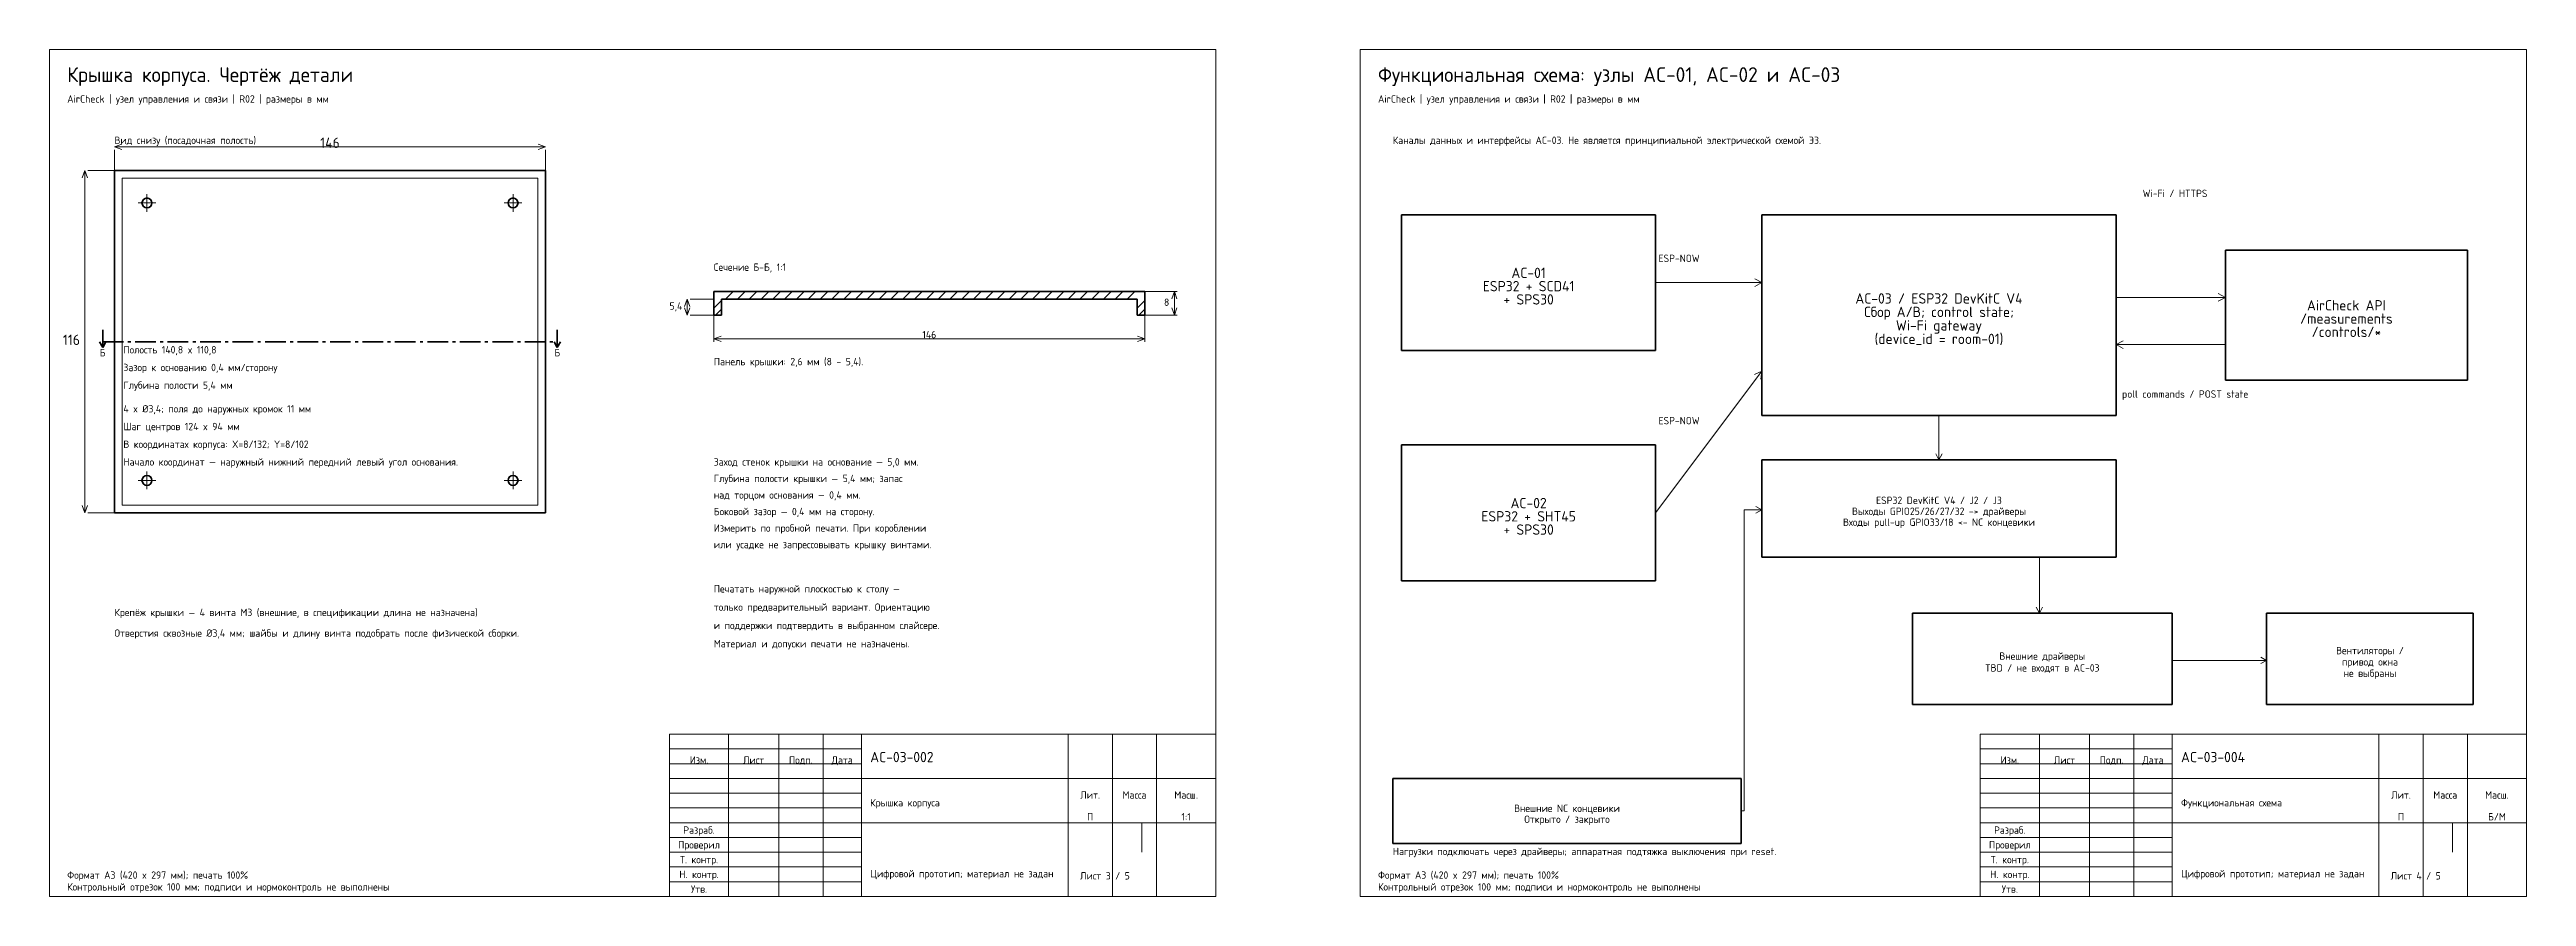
# Model space of a CAD drawing. Header units: millimetres. Extents: x 20 to 2191, y 5 to 292.
# Drawn here: x 908 to 1747, y 5 to 292 of the extents above; entities that cross this region are included whole.
import ezdxf
from ezdxf.enums import TextEntityAlignment as Align

# ---------------------------------------------------------------- set-up
doc = ezdxf.new("R2010")
doc.units = ezdxf.units.MM
doc.linetypes.add('CENTER', pattern=[11, 7, -1.5, 1, -1.5])
for name, color, linetype, lineweight in [('CENTER', 7, 'CENTER', 13), ('CUT', 7, 'CENTER', 35), ('DIM', 7, 'CONTINUOUS', 13), ('DIMTEXT', 7, 'CONTINUOUS', 13), ('FRAME', 7, 'CONTINUOUS', 18), ('OUT', 7, 'CONTINUOUS', 35), ('TEXT', 7, 'CONTINUOUS', 13), ('THIN', 7, 'CONTINUOUS', 18), ('TITLE', 7, 'CONTINUOUS', 25)]:
    doc.layers.add(name, color=color, linetype=linetype, lineweight=lineweight)
doc.styles.add('AC03GOST', font='GOST_BU.ttf')

msp = doc.modelspace()

# ---------------------------------------------------------------- texts
at = {"layer": 'DIMTEXT', "style": 'AC03GOST'}
for height, p in [(3.5, (1003, 260.4)), (2.5, (1206, 195.4))]:
    msp.add_text('146', height=height, dxfattribs=at).set_placement(p, align=Align.MIDDLE_CENTER)
for s, height, p in [('5,4', 2.5, (1118, 203.82)), ('8', 2.5, (1285.5, 205.12)), ('116', 3.5, (912.55, 191.88))]:
    msp.add_text(s, height=height, dxfattribs=at).set_placement(p)
at = {"layer": 'TEXT', "style": 'AC03GOST'}
for s, p in [('AirCheck | узел управления и связи | R02 | размеры в мм', (914, 274)), ('AirCheck | узел управления и связи | R02 | размеры в мм', (1358, 274)), ('Вид снизу (посадочная полость)', (930, 260)), ('Каналы данных и интерфейсы AC-03. Не является принципиальной электрической схемой Э3.', (1363, 260)), ('Wi-Fi / HTTPS', (1617, 242)), ('Сечение Б-Б, 1:1', (1133, 217)), ('ESP-NOW', (1453, 220)), ('Б', (925, 188)), ('Зазор к основанию 0,4 мм/сторону', (933, 183)), ('Полость 140,8 x 110,8', (933, 189)), ('Б', (1079, 188)), ('Панель крышки: 2,6 мм (8 - 5,4).', (1133, 185)), ('Глубина полости 5,4 мм', (933, 177)), ('poll commands / POST state', (1610, 174)), ('4 x Ø3,4; поля до наружных кромок 11 мм', (933, 169)), ('В координатах корпуса: X=8/132; Y=8/102', (933, 157)), ('Шаг центров 124 x 94 мм', (933, 163)), ('ESP-NOW', (1453, 165)), ('Начало координат — наружный нижний передний левый угол основания.', (933, 151)), ('Заход стенок крышки на основание — 5,0 мм.', (1133, 151)), ('Глубина полости крышки — 5,4 мм; запас', (1133, 145.4)), ('над торцом основания — 0,4 мм.', (1133, 139.8)), ('Боковой зазор — 0,4 мм на сторону.', (1133, 134.2)), ('Измерить по пробной печати. При короблении', (1133, 128.6)), ('или усадке не запрессовывать крышку винтами.', (1133, 123)), ('Печатать наружной плоскостью к столу —', (1133, 108)), ('Крепёж крышки — 4 винта М3 (внешние, в спецификации длина не назначена)', (930, 100)), ('только предварительный вариант. Ориентацию', (1133, 101.8)), ('Отверстия сквозные Ø3,4 мм; шайбы и длину винта подобрать после физической сборки.', (930, 93)), ('и поддержки подтвердить в выбранном слайсере.', (1133, 95.6)), ('Материал и допуски печати не назначены.', (1133, 89.4)), ('Крышка корпуса', (1186, 35.5)), ('Функциональная схема', (1630, 35.5)), ('Нагрузки подключать через драйверы; аппаратная подтяжка выключения при reset.', (1363, 19)), ('Формат А3 (420 x 297 мм); печать 100%', (914, 11)), ('Контрольный отрезок 100 мм; подписи и нормоконтроль не выполнены', (914, 7)), ('Цифровой прототип; материал не задан', (1186, 11.5)), ('Формат А3 (420 x 297 мм); печать 100%', (1358, 11)), ('Контрольный отрезок 100 мм; подписи и нормоконтроль не выполнены', (1358, 7)), ('Цифровой прототип; материал не задан', (1630, 11.5))]:
    msp.add_text(s, height=2.5, dxfattribs=at).set_placement(p)
for s, height, p in [('ESP32 + SCD41', 3.5, (1409, 211.82)), ('AC-01', 3.5, (1409, 216.32)), ('+ SPS30', 3.5, (1409, 207.33)), ('AC-03 / ESP32 DevKitC V4', 3.5, (1548, 207.65)), ('Сбор A/B; control state;', 3.5, (1548, 203.09)), ('/measurements', 3.5, (1686, 200.82)), ('AirCheck API', 3.5, (1686, 205.32)), ('(device_id = room-01)', 3.5, (1548, 193.95)), ('Wi-Fi gateway', 3.5, (1548, 198.52)), ('/controls/*', 3.5, (1686, 196.33)), ('ESP32 + SHT45', 3.5, (1409, 133.82)), ('AC-02', 3.5, (1409, 138.32)), ('Выходы GPIO25/26/27/32 -> драйверы', 2.5, (1548, 135.53)), ('ESP32 DevKitC V4 / J2 / J3', 2.5, (1548, 139.23)), ('+ SPS30', 3.5, (1409, 129.33)), ('Входы pull-up GPIO33/18 <- NC концевики', 2.5, (1548, 131.83)), ('Внешние драйверы', 2.5, (1583, 86.45)), ('Вентиляторы /', 2.5, (1694, 88.34)), ('привод окна', 2.5, (1694, 84.49)), ('TBD / не входят в AC-03', 2.5, (1583, 82.46)), ('не выбраны', 2.5, (1694, 80.65)), ('Изм.', 2.5, (1128, 51.25)), ('Лист', 2.5, (1146.5, 51.25)), ('Подп.', 2.5, (1162.5, 51.25)), ('Дата', 2.5, (1176.5, 51.25)), ('Изм.', 2.5, (1572, 51.25)), ('Лист', 2.5, (1590.5, 51.25)), ('Подп.', 2.5, (1606.5, 51.25)), ('Дата', 2.5, (1620.5, 51.25)), ('Лит.', 2.5, (1260.5, 39.4)), ('Масса', 2.5, (1275.5, 39.4)), ('Масш.', 2.5, (1293, 39.4)), ('Внешние NC концевики', 2.5, (1422, 34.88)), ('Лит.', 2.5, (1704.5, 39.4)), ('Масса', 2.5, (1719.5, 39.4)), ('Масш.', 2.5, (1737, 39.4)), ('Разраб.', 2.5, (1128, 27.5)), ('П', 2.5, (1260.5, 32)), ('1:1', 2.5, (1293, 32)), ('Открыто / закрыто', 2.5, (1422, 31.18)), ('Разраб.', 2.5, (1572, 27.5)), ('П', 2.5, (1704.5, 32)), ('Б/М', 2.5, (1737, 32)), ('Проверил', 2.5, (1128, 22.5)), ('Т. контр.', 2.5, (1128, 17.5)), ('Проверил', 2.5, (1572, 22.5)), ('Т. контр.', 2.5, (1572, 17.5)), ('Н. контр.', 2.5, (1128, 12.5)), ('Утв.', 2.5, (1128, 7.5)), ('Лист 3 / 5', 2.5, (1265.5, 12)), ('Н. контр.', 2.5, (1572, 12.5)), ('Утв.', 2.5, (1572, 7.5)), ('Лист 4 / 5', 2.5, (1709.5, 12))]:
    msp.add_text(s, height=height, dxfattribs=at).set_placement(p, align=Align.MIDDLE_CENTER)
at = {"layer": 'TITLE', "style": 'AC03GOST'}
for s, height, p in [('Крышка корпуса. Чертёж детали', 5, (914, 281)), ('Функциональная схема: узлы AC-01, AC-02 и AC-03', 5, (1358, 281)), ('AC-03-002', 3.5, (1186, 50.5)), ('AC-03-004', 3.5, (1630, 50.5))]:
    msp.add_text(s, height=height, dxfattribs=at).set_placement(p)

# ---------------------------------------------------------------- linework, layer by layer
at = {"layer": 'CENTER'}
for p, q in [((938, 240), (944, 240)), ((941, 237), (941, 243)), ((1062, 240), (1068, 240)), ((1065, 237), (1065, 243)), ((938, 146), (944, 146)), ((941, 143), (941, 149)), ((1062, 146), (1068, 146)), ((1065, 143), (1065, 149))]:
    msp.add_line(p, q, dxfattribs=at)
at = {"layer": 'CUT'}
for p, q in [((926, 191), (924.9, 193)), ((926, 197), (926, 191)), ((926, 193), (1080, 193)), ((926, 191), (927.1, 193)), ((1080, 191), (1078.9, 193)), ((1080, 197), (1080, 191)), ((1080, 191), (1081.1, 193))]:
    msp.add_line(p, q, dxfattribs=at)
at = {"layer": 'DIM'}
for p, q in [((930, 259), (932.5, 259.9)), ((930, 259), (1076, 259)), ((930, 259), (932.5, 258.1)), ((930, 251), (930, 258)), ((1076, 259), (1073.5, 259.9)), ((1076, 259), (1073.5, 258.1)), ((1076, 251), (1076, 258)), ((920, 251), (919.1, 248.5)), ((920, 135), (920, 251)), ((920, 251), (920.9, 248.5)), ((930, 251), (921, 251)), ((1279, 210), (1290, 210)), ((1289, 210), (1288.1, 207.5)), ((1289, 202), (1289, 210)), ((1289, 210), (1289.9, 207.5)), ((1124, 207.4), (1123.1, 204.9)), ((1124, 202), (1123.1, 204.5)), ((1124, 202), (1124, 207.4)), ((1124, 207.4), (1124.9, 204.9)), ((1124, 202), (1124.9, 204.5)), ((1133, 207.4), (1125, 207.4)), ((1133, 202), (1125, 202)), ((1133, 202), (1133, 193)), ((1279, 202), (1279, 193)), ((1279, 202), (1290, 202)), ((1289, 202), (1288.1, 204.5)), ((1289, 202), (1289.9, 204.5)), ((1133, 194), (1135.5, 194.9)), ((1133, 194), (1279, 194)), ((1133, 194), (1135.5, 193.1)), ((1279, 194), (1276.5, 194.9)), ((1279, 194), (1276.5, 193.1)), ((920, 135), (919.1, 137.5)), ((920, 135), (920.9, 137.5)), ((930, 135), (921, 135))]:
    msp.add_line(p, q, dxfattribs=at)
at = {"layer": 'FRAME'}
for p, q in [((1303, 292), (908, 292)), ((908, 292), (908, 5)), ((1303, 5), (1303, 292)), ((1747, 292), (1352, 292)), ((1352, 292), (1352, 5)), ((1747, 5), (1747, 292)), ((1303, 60), (1118, 60)), ((1118, 60), (1118, 5)), ((1138, 5), (1138, 60)), ((1155, 5), (1155, 60)), ((1170, 5), (1170, 60)), ((1183, 5), (1183, 60)), ((1253, 5), (1253, 60)), ((1268, 5), (1268, 60)), ((1283, 5), (1283, 60)), ((1303, 5), (1303, 60)), ((1747, 60), (1562, 60)), ((1562, 60), (1562, 5)), ((1582, 5), (1582, 60)), ((1599, 5), (1599, 60)), ((1614, 5), (1614, 60)), ((1627, 5), (1627, 60)), ((1697, 5), (1697, 60)), ((1712, 5), (1712, 60)), ((1727, 5), (1727, 60)), ((1747, 5), (1747, 60)), ((1118, 55), (1183, 55)), ((1562, 55), (1627, 55)), ((1118, 50), (1183, 50)), ((1118, 45), (1183, 45)), ((1183, 45), (1303, 45)), ((1253, 5), (1253, 45)), ((1268, 30), (1268, 45)), ((1283, 30), (1283, 45)), ((1562, 50), (1627, 50)), ((1562, 45), (1627, 45)), ((1627, 45), (1747, 45)), ((1697, 5), (1697, 45)), ((1712, 30), (1712, 45)), ((1727, 30), (1727, 45)), ((1118, 40), (1183, 40)), ((1118, 35), (1183, 35)), ((1562, 40), (1627, 40)), ((1562, 35), (1627, 35)), ((1118, 30), (1183, 30)), ((1183, 30), (1303, 30)), ((1278, 20), (1278, 30)), ((1562, 30), (1627, 30)), ((1627, 30), (1747, 30)), ((1722, 20), (1722, 30)), ((1118, 25), (1183, 25)), ((1118, 20), (1183, 20)), ((1562, 25), (1627, 25)), ((1562, 20), (1627, 20)), ((1118, 15), (1183, 15)), ((1118, 10), (1183, 10)), ((1562, 15), (1627, 15)), ((1562, 10), (1627, 10)), ((908, 5), (1303, 5)), ((1118, 5), (1303, 5)), ((1352, 5), (1747, 5)), ((1562, 5), (1747, 5))]:
    msp.add_line(p, q, dxfattribs=at)
at = {"layer": 'OUT'}
for p, q in [((1076, 251), (930, 251)), ((930, 251), (930, 135)), ((1076, 135), (1076, 251)), ((1452, 236), (1366, 236)), ((1366, 236), (1366, 190)), ((1452, 190), (1452, 236)), ((1608, 236), (1488, 236)), ((1488, 236), (1488, 168)), ((1608, 168), (1608, 236)), ((1727, 224), (1645, 224)), ((1645, 224), (1645, 180)), ((1727, 180), (1727, 224)), ((1279, 210), (1133, 210)), ((1133, 210), (1133, 202)), ((1279, 202), (1279, 210)), ((1133, 202), (1135.6, 202)), ((1135.6, 202), (1135.6, 207.4)), ((1135.6, 207.4), (1276.4, 207.4)), ((1276.4, 207.4), (1276.4, 202)), ((1276.4, 202), (1279, 202)), ((1366, 190), (1452, 190)), ((1645, 180), (1727, 180)), ((1488, 168), (1608, 168)), ((1452, 158), (1366, 158)), ((1366, 158), (1366, 112)), ((1452, 112), (1452, 158)), ((1608, 153), (1488, 153)), ((1488, 153), (1488, 120)), ((1608, 120), (1608, 153)), ((930, 135), (1076, 135)), ((1488, 120), (1608, 120)), ((1366, 112), (1452, 112)), ((1627, 101), (1539, 101)), ((1539, 101), (1539, 70)), ((1627, 70), (1627, 101)), ((1729, 101), (1659, 101)), ((1659, 101), (1659, 70)), ((1729, 70), (1729, 101)), ((1539, 70), (1627, 70)), ((1659, 70), (1729, 70)), ((1481, 45), (1363, 45)), ((1363, 45), (1363, 23)), ((1481, 23), (1481, 45)), ((1363, 23), (1481, 23))]:
    msp.add_line(p, q, dxfattribs=at)
for centre in [(941, 240), (1065, 240), (941, 146), (1065, 146)]:
    msp.add_circle(centre, 1.7, dxfattribs=at)
at = {"layer": 'THIN'}
for p, q in [((1073.4, 248.4), (932.6, 248.4)), ((932.6, 248.4), (932.6, 137.6)), ((1073.4, 137.6), (1073.4, 248.4)), ((1137, 207.4), (1139.6, 210)), ((1141, 207.4), (1143.6, 210)), ((1145, 207.4), (1147.6, 210)), ((1149, 207.4), (1151.6, 210)), ((1153, 207.4), (1155.6, 210)), ((1157, 207.4), (1159.6, 210)), ((1161, 207.4), (1163.6, 210)), ((1165, 207.4), (1167.6, 210)), ((1169, 207.4), (1171.6, 210)), ((1173, 207.4), (1175.6, 210)), ((1177, 207.4), (1179.6, 210)), ((1181, 207.4), (1183.6, 210)), ((1185, 207.4), (1187.6, 210)), ((1189, 207.4), (1191.6, 210)), ((1193, 207.4), (1195.6, 210)), ((1197, 207.4), (1199.6, 210)), ((1201, 207.4), (1203.6, 210)), ((1205, 207.4), (1207.6, 210)), ((1209, 207.4), (1211.6, 210)), ((1213, 207.4), (1215.6, 210)), ((1217, 207.4), (1219.6, 210)), ((1221, 207.4), (1223.6, 210)), ((1225, 207.4), (1227.6, 210)), ((1229, 207.4), (1231.6, 210)), ((1233, 207.4), (1235.6, 210)), ((1237, 207.4), (1239.6, 210)), ((1241, 207.4), (1243.6, 210)), ((1245, 207.4), (1247.6, 210)), ((1249, 207.4), (1251.6, 210)), ((1253, 207.4), (1255.6, 210)), ((1257, 207.4), (1259.6, 210)), ((1261, 207.4), (1263.6, 210)), ((1265, 207.4), (1267.6, 210)), ((1269, 207.4), (1271.6, 210)), ((1273, 207.4), (1275.6, 210)), ((1452, 213), (1488, 213)), ((1488, 213), (1485.6, 214.32)), ((1488, 213), (1485.6, 211.68)), ((1133, 204.4), (1135.6, 207)), ((1135.6, 204), (1133.6, 202)), ((1276.4, 204.4), (1279, 207)), ((1279, 204), (1277, 202)), ((1608, 208), (1645, 208)), ((1645, 208), (1642.6, 209.32)), ((1645, 208), (1642.6, 206.68)), ((1608, 192), (1610.4, 193.32)), ((1645, 192), (1608, 192)), ((1608, 192), (1610.4, 190.68)), ((1452, 135), (1488, 183)), ((1488, 183), (1485.5, 181.87)), ((1488, 183), (1487.62, 180.29)), ((1548, 168), (1548, 153)), ((1548, 153), (1546.9, 155)), ((1548, 153), (1549.1, 155)), ((932.6, 137.6), (1073.4, 137.6)), ((1482, 34), (1482, 136)), ((1482, 136), (1488, 136)), ((1488, 136), (1486, 137.1)), ((1488, 136), (1486, 134.9)), ((1582, 120), (1582, 101)), ((1582, 101), (1580.9, 103)), ((1582, 101), (1583.1, 103)), ((1627, 85), (1659, 85)), ((1659, 85), (1657, 86.1)), ((1659, 85), (1657, 83.9)), ((1481, 34), (1482, 34))]:
    msp.add_line(p, q, dxfattribs=at)

msp.set_redraw_order([(e.dxf.handle, doc.entitydb.next_handle()) for e in msp.query("TEXT MTEXT ATTDEF DIMENSION ARC_DIMENSION")])  # texts and dimensions are drawn at this point

doc.saveas('drawing.dxf')
